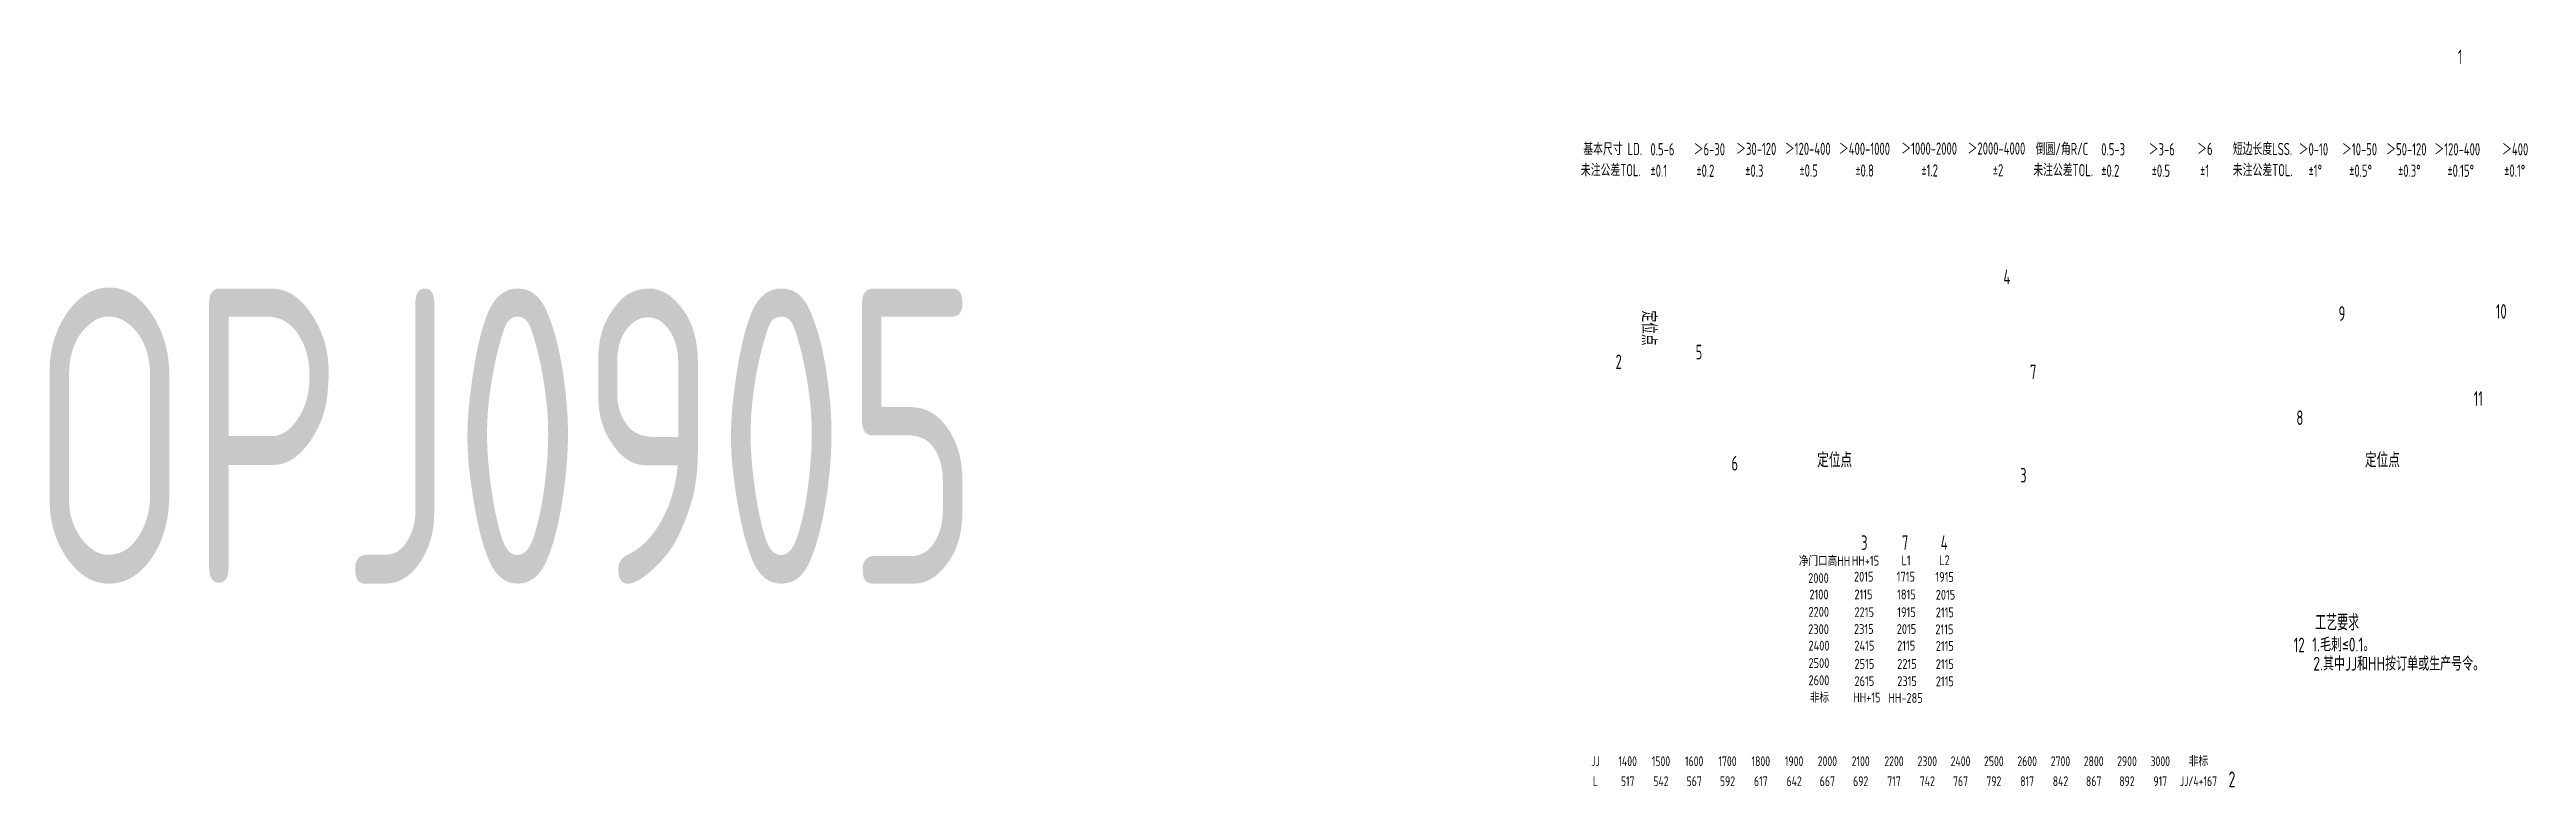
# Model space of a CAD drawing. Header units: inches. Extents: x 14216 to 120088, y -28683 to 23559.
# Drawn here: x 35496 to 38016, y 1388 to 2138 of the extents above; entities that cross this region are included whole.
import ezdxf
from ezdxf.enums import TextEntityAlignment as Align

# ---------------------------------------------------------------- set-up
doc = ezdxf.new("R2010")
doc.units = ezdxf.units.IN
doc.header["$LTSCALE"] = 0.3
doc.header["$MEASUREMENT"] = 0
for name, color, linetype in [('2', 2, 'Continuous'), ('2细实线', 2, 'Continuous'), ('6', 3, 'Continuous'), ('7', 4, 'Continuous')]:
    doc.layers.add(name, color=color, linetype=linetype)
doc.layers.add('粗实线', color=7, linetype='Continuous', lineweight=30)
doc.styles.add('HZ', font='isocp2.shx', dxfattribs={"width": 0.7, "bigfont": 'hztxt.shx'})

msp = doc.modelspace()

# ---------------------------------------------------------------- texts
at = {"layer": '2', "color": 6, "style": 'HZ', "width": 0.8}
msp.add_text('定位点', height=14.85, rotation=270, dxfattribs=at).set_placement((37123.6, 1854.6), align=Align.MIDDLE_CENTER)
for p in [(37312.4, 1720.4), (37869.8, 1720.4)]:
    msp.add_text('定位点', height=14.85, dxfattribs=at).set_placement(p, align=Align.MIDDLE_CENTER)
for s, p in [('1.毛刺≤0.1。', (37798.3, 1525.9)), ('2.其中JJ和HH按订单或生产号令。', (37799.5, 1506.4))]:
    msp.add_text(s, height=14, dxfattribs=at).set_placement(p)
at = {"layer": '2', "color": 6, "insert": (35959.1, 1744.8), "char_height": 300, "attachment_point": 5, "style": 'HZ'}
msp.add_mtext('\\A1;OPJ0905', dxfattribs=at)
at = {"layer": '2细实线', "style": 'HZ', "width": 0.8}
for s, p in [('JJ', (37069, 1414.3)), ('1400', (37101.8, 1414.3)), ('1500', (37135.7, 1414.3)), ('1600', (37169.5, 1414.3)), ('1700', (37203.4, 1414.3)), ('1800', (37237.3, 1414.3)), ('1900', (37271.2, 1414.3)), ('2000', (37305, 1414.3)), ('2100', (37338.9, 1414.3)), ('2200', (37372.8, 1414.3)), ('2300', (37406.7, 1414.3)), ('2400', (37440.5, 1414.3)), ('2500', (37474.4, 1414.3)), ('2600', (37508.3, 1414.3)), ('2700', (37542.2, 1414.3)), ('2800', (37576, 1414.3)), ('2900', (37609.9, 1414.3)), ('3000', (37643.8, 1414.3)), ('非标', (37682.6, 1414.3)), ('L', (37069, 1394)), ('517', (37101.8, 1394)), ('542', (37135.7, 1394)), ('567', (37169.5, 1394)), ('592', (37203.4, 1394)), ('617', (37237.3, 1394)), ('642', (37271.2, 1394)), ('667', (37305, 1394)), ('692', (37338.9, 1394)), ('717', (37372.8, 1394)), ('742', (37406.7, 1394)), ('767', (37440.5, 1394)), ('792', (37474.4, 1394)), ('817', (37508.3, 1394)), ('842', (37542.2, 1394)), ('867', (37576, 1394)), ('892', (37609.9, 1394)), ('917', (37643.8, 1394)), ('JJ/4+167', (37682.6, 1394))]:
    msp.add_text(s, height=10, dxfattribs=at).set_placement(p, align=Align.MIDDLE_CENTER)
at = {"layer": '6', "color": 2, "style": 'HZ', "width": 0.7}
for s, p in [('基本尺寸 LD.', (37056.7, 2030.4)), ('0.5-6', (37125, 2030.1)), ('＞6-30', (37169, 2030.1)), ('＞30-120', (37212.2, 2030.5)), ('＞120-400', (37261.8, 2030.6)), ('＞400-1000', (37316.8, 2030.6)), ('＞1000-2000', (37380.2, 2030.8)), ('＞2000-4000', (37447.7, 2030.9)), ('倒圆/角R/C', (37517, 2030.4)), ('0.5-3', (37583.7, 2030.1)), ('＞3-6', (37632, 2030.1)), ('＞6', (37681.3, 2030.5)), ('短边长度LSS.', (37717.6, 2030.4)), ('＞0-10', (37784.6, 2030.1)), ('＞10-50', (37828.7, 2030.1)), ('＞50-120', (37873.7, 2030.1)), ('＞120-400', (37922.7, 2030.1)), ('＞400', (37991.6, 2030.1)), ('未注公差TOL.', (37054.2, 2008.9)), ('%%P0.1', (37125, 2008.3)), ('%%P0.2', (37171.7, 2008.3)), ('%%P0.3', (37221.4, 2008.3)), ('%%P0.5', (37276.6, 2008.5)), ('%%P0.8', (37333.4, 2008.5)), ('%%P1.2', (37400.6, 2008.6)), ('%%P2', (37473.3, 2008.8)), ('未注公差TOL.', (37514.5, 2008.9)), ('%%P0.2', (37583.7, 2008.3)), ('%%P0.5', (37635, 2008.3)), ('%%P1', (37684.3, 2008.3)), ('未注公差TOL.', (37717.6, 2008.9)), ('%%P1%%D', (37794.6, 2008.3)), ('%%P0.5%%D', (37836, 2008.3)), ('%%P0.3%%D', (37885.7, 2008.3)), ('%%P0.15%%D', (37935.9, 2008.3)), ('%%P0.1%%D', (37993.7, 2008.3))]:
    msp.add_text(s, height=12.44, dxfattribs=at).set_placement(p)
at = {"layer": '7', "style": 'HZ', "width": 0.7}
for s, height, p in [('1', 14.8, (37946.6, 2122.8)), ('4', 14.8, (37484.2, 1899.1)), ('9', 14.8, (37825.2, 1861.9)), ('10', 14.85, (37985.2, 1864.1)), ('2', 14.8, (37089.5, 1812.9)), ('5', 14.8, (37171, 1822.8)), ('7', 14.8, (37511.2, 1802.7)), ('11', 14.85, (37962.7, 1775.5)), ('8', 14.8, (37782.3, 1756.1)), ('6', 14.8, (37207.4, 1709.7)), ('3', 14.8, (37501.2, 1697.6)), ('3', 14.8, (37339.3, 1629.1)), ('7', 14.8, (37380.8, 1629.1)), ('4', 14.8, (37420.4, 1629.1)), ('12', 14.85, (37779.6, 1525.1)), ('2', 16.2, (37713.2, 1387.7))]:
    msp.add_text(s, height=height, dxfattribs=at).set_placement(p)
at = {"layer": '7', "color": 2, "style": 'HZ', "width": 0.85}
for s, p in [('净门口高HH', (37276, 1612.7)), ('HH+15', (37329.9, 1613.1)), ('L1', (37380.4, 1613.5)), ('L2', (37418.8, 1613.6)), ('2000', (37285.5, 1595.5)), ('2100', (37286.7, 1578.8)), ('2015', (37332.1, 1596.9)), ('2115', (37332.5, 1578.8)), ('1715', (37375.6, 1596.9)), ('1815', (37376, 1578.8)), ('1915', (37414.9, 1596.6)), ('2015', (37415.3, 1578.5)), ('2200', (37285.8, 1561.1)), ('2215', (37332.6, 1560.8)), ('1915', (37376.1, 1560.8)), ('2115', (37415.3, 1560.6)), ('2300', (37285.5, 1543.5)), ('2315', (37332.1, 1543.7)), ('2015', (37375.6, 1543.7)), ('2115', (37414.9, 1543.4)), ('2500', (37285.8, 1509.1)), ('2400', (37285.8, 1526.8)), ('2415', (37332.5, 1526.8)), ('2515', (37332.6, 1508.2)), ('2115', (37376, 1526.8)), ('2215', (37376.1, 1508.2)), ('2115', (37415.3, 1526.5)), ('2115', (37415.3, 1508)), ('2600', (37285.8, 1491.6)), ('2615', (37332.6, 1490.7)), ('2315', (37376.1, 1490.7)), ('2115', (37415.3, 1490.5)), ('非标', (37287.2, 1473.9)), ('HH+15', (37331.3, 1474.1)), ('HH-285', (37367.1, 1473.6))]:
    msp.add_text(s, height=10, dxfattribs=at).set_placement(p)
at = {"layer": '粗实线', "color": 3, "linetype": 'Continuous', "lineweight": -3, "style": 'HZ', "width": 0.7}
msp.add_text('工艺要求', height=16, dxfattribs=at).set_placement((37801.3, 1547.3))

doc.saveas('drawing.dxf')
